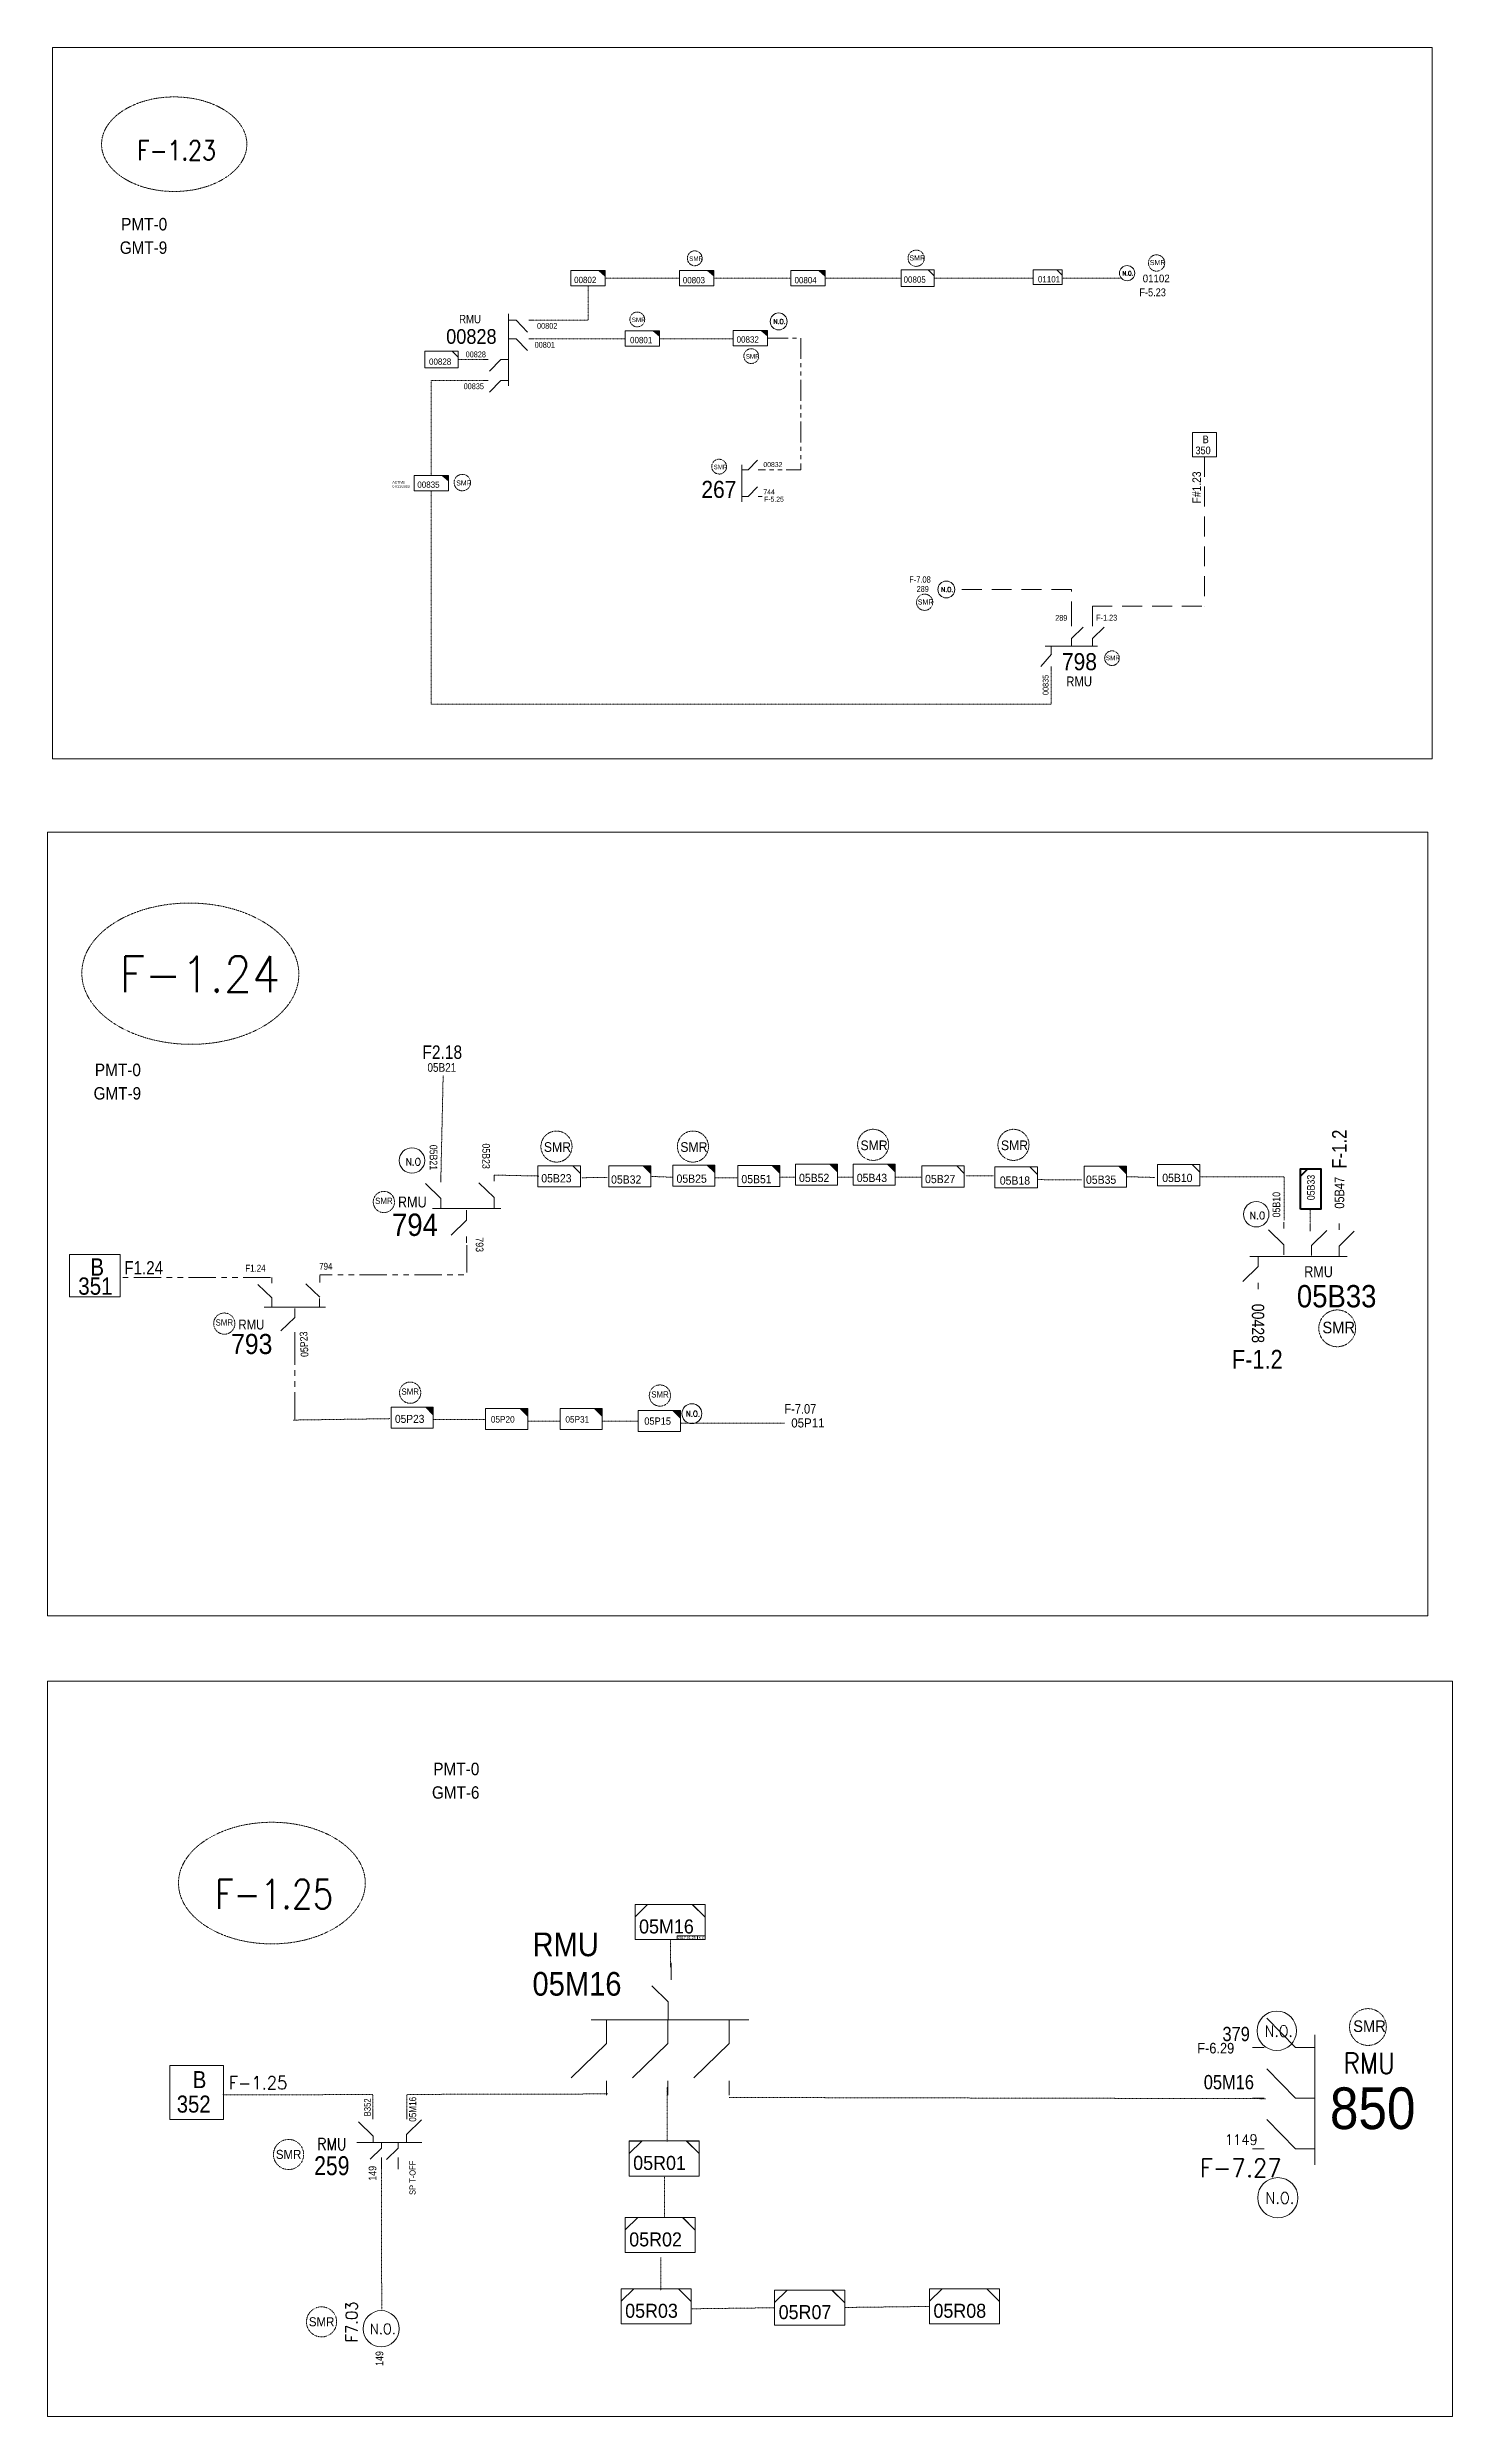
# Model space of a CAD drawing. Header units: metres. Extents: x 65984 to 144644, y -19036 to 23726.
# Drawn here: x 115183 to 116665, y -2188 to 312 of the extents above; entities that cross this region are included whole.
import ezdxf
from ezdxf.enums import TextEntityAlignment as Align

# ---------------------------------------------------------------- set-up
doc = ezdxf.new("R2010")
doc.units = ezdxf.units.M
doc.header["$MEASUREMENT"] = 0
for name, pattern in [('( Phantom )', [2.5, 1.25, -0.25, 0.25, -0.25, 0.25, -0.25]), ('DGN Style 3', [0.013877, 0, -0.013877]), ('HIDDEN2', [2381.25, 1587.5, -793.75])]:
    doc.linetypes.add(name, pattern=pattern)
doc.layers.get('0').update_dxf_attribs({"color": 95, "lineweight": 40})
for name, color, linetype, lineweight in [('CONTRACTOR NAME', 95, 'Continuous', 40), ('d_eos', 111, 'Continuous', 40), ('d_eos no', 121, 'Continuous', 40), ('d_switch', 95, 'Continuous', 40), ('d_tf no', 6, 'Continuous', 40), ('d_ug cable', 95, 'Continuous', 40), ('d_ug main line', 95, 'Continuous', 40), ('d_unit sub', 7, 'Continuous', 40), ('FDR  1  05', 172, 'Continuous', 40), ('fedr no', 95, 'Continuous', 40), ('GRID STATION 01', 7, 'Continuous', 40), ('Level 37', 7, 'Continuous', 0), ('O H MAIN FEEDER', 4, 'Continuous', 100), ('SW N O', 114, 'Continuous', 30)]:
    doc.layers.add(name, color=color, linetype=linetype, lineweight=lineweight)
doc.styles.add('NASKHF', font='naskhf.shx', dxfattribs={"height": 8})
doc.styles.add('Style-Arial', font='arial.ttf')
doc.styles.add('Style-ENGINEERING', font='ENGINEERING.shx')
doc.styles.add('Style-msdefault', font='msdefault.shx')
doc.styles.add('Style-simplex', font='simplex.shx')
doc.styles.add('Style-STANDARD', font='STANDARD.shx')

msp = doc.modelspace()

# ---------------------------------------------------------------- texts
at = {"layer": 'CONTRACTOR NAME', "color": 30, "lineweight": 13, "style": 'Style-msdefault', "width": 0.945946}
for s, height, p in [('2017.01.25', 2.73, (115847.7, -1681.1)), ('KIC', 2.29, (115869.9, -1681.4))]:
    msp.add_text(s, height=height, dxfattribs=at).set_placement(p, align=Align.TOP_LEFT)
at = {"layer": 'd_eos no', "color": 7, "linetype": 'Continuous', "lineweight": 13, "style": 'Style-Arial', "width": 0.88}
for s, height, p in [('PMT-0', 13.18, (115260.6, 132)), ('00828', 15.55, (115603.4, 14.7)), ('PMT-0', 13.18, (115232.9, -760.3)), ('PMT-0', 13.18, (115589.8, -1497.9))]:
    msp.add_text(s, height=height, dxfattribs=at).set_placement(p, align=Align.TOP_LEFT)
at = {"layer": 'd_eos no', "color": 2, "linetype": 'Continuous', "lineweight": 13, "style": 'Style-Arial', "width": 0.88}
msp.add_text('267', height=18, dxfattribs=at).set_placement((115872.5, -163.4))
for s, height, p in [('798', 18, (116252.7, -327.2)), ('794', 23.58, (115546.3, -918.5)), ('05B33', 23.58, (116500.5, -993.9)), ('793', 21.22, (115376.6, -1045.5)), ('850', 44, (116535.3, -1840.5))]:
    msp.add_text(s, height=height, dxfattribs=at).set_placement(p, align=Align.TOP_LEFT)
at = {"layer": 'd_eos no', "color": 2, "linetype": 'Continuous', "lineweight": 13, "ltscale": 1.064656, "style": 'Style-msdefault', "width": 0.833333}
msp.add_text('259', height=20.02, dxfattribs=at).set_placement((115464.2, -1933.1))
at = {"layer": 'd_eos no', "color": 7, "linetype": 'Continuous', "lineweight": 13, "attachment_point": 1}
for s, insert, char_height, style in [('\\fArial|b0|i0|c178178|p39;\\H1x;\\W0.88;GMT-9\\P', (115259.2, 107.2), 13.088, 'NASKHF'), ('\\fArial|b0|i0|c178178|p39;\\H1x;\\W0.88;GMT-9\\P', (115231.6, -785.1), 13.088, 'NASKHF'), ('\\fArial|b0|i0|c178178|p39;\\H1x;\\W0.88;GMT-6\\P', (115588.4, -1522.8), 13.088, 'NASKHF'), ('\\fArial|b0|i0|c178178|p39;\\H1x;\\W0.88;RMU\\P05M16', (115694.4, -1677.1), 24.976, 'Style-STANDARD')]:
    msp.add_mtext(s, dxfattribs=dict(at, insert=insert, char_height=char_height, style=style))
at = {"layer": 'd_switch', "color": 55, "linetype": 'Continuous', "lineweight": 30, "style": 'Style-msdefault', "width": 0.857143}
for s, height, p in [('F-5.23', 8.43, (116334.4, 57.7)), ('F-7.08', 6.84, (116091.7, -246.1)), ('F-1.2', 19.99, (116432, -1062.3)), ('F-7.07', 10.13, (115960.1, -1119.5))]:
    msp.add_text(s, height=height, dxfattribs=at).set_placement(p, align=Align.TOP_LEFT)
at = {"layer": 'd_switch', "color": 234, "linetype": 'Continuous', "lineweight": 13, "width": 0.857143}
for s, height, style, p in [('00801', 6.17, 'Style-ENGINEERING', (115696.7, 1.2)), ('00832', 5.26, 'Style-msdefault', (115937.9, -125.6))]:
    msp.add_text(s, height=height, dxfattribs=dict(at, style=style)).set_placement(p, align=Align.TOP_LEFT)
at = {"layer": 'd_switch', "color": 234, "linetype": 'Continuous', "lineweight": 13, "style": 'Style-ENGINEERING', "width": 0.857143}
for s, p in [('00802', (115720.6, 21.2)), ('00835', (115643.2, -42.5))]:
    msp.add_text(s, height=6.17, dxfattribs=at).set_placement(p, align=Align.TOP_RIGHT)
msp.add_text('00828', height=6.17, rotation=0.0004, dxfattribs=at).set_placement((115645.3, -8.9), align=Align.TOP_RIGHT)
at = {"layer": 'd_switch', "color": 231, "linetype": 'Continuous', "lineweight": 13, "style": 'Style-msdefault', "width": 0.857143}
msp.add_text('744', height=5.26, dxfattribs=at).set_placement((115937.9, -154.4), align=Align.TOP_LEFT)
at = {"layer": 'd_switch', "color": 2, "linetype": 'Continuous', "lineweight": 13, "width": 0.857143}
for s, height, style, p in [('F-5.25', 5.26, 'Style-msdefault', (115938.6, -162.1)), ('289', 6.17, 'Style-ENGINEERING', (116099.5, -256.4))]:
    msp.add_text(s, height=height, dxfattribs=dict(at, style=style)).set_placement(p, align=Align.TOP_LEFT)
at = {"layer": 'd_switch', "color": 7, "linetype": 'Continuous', "lineweight": 13, "style": 'Style-ENGINEERING', "width": 0.857143}
for s, height, p in [('289', 6.17, (116245.6, -286.9)), ('F-1.23', 6.17, (116288.8, -286.7)), ('379', 15.09, (116422, -1776.6)), ('05M16', 15.09, (116402.3, -1827.4))]:
    msp.add_text(s, height=height, dxfattribs=at).set_placement(p, align=Align.TOP_LEFT)
for s, height, rotation, p in [('00835', 6.17, 90, (116232.4, -371.4)), ('05B21', 8.09, 270, (115594.1, -845.9)), ('05B23', 8.09, 270, (115649.6, -844.5)), ('793', 8.09, 270, (115642.7, -943.6))]:
    msp.add_text(s, height=height, rotation=rotation, dxfattribs=at).set_placement(p, align=Align.TOP_LEFT)
at = {"layer": 'd_switch', "color": 55, "linetype": 'Continuous', "lineweight": 30, "style": 'Style-msdefault', "width": 0.857143}
msp.add_text('F-1.2', height=15.42, rotation=90, dxfattribs=at).set_placement((116537.6, -871.2), align=Align.TOP_LEFT)
at = {"layer": 'd_switch', "color": 2, "linetype": 'Continuous', "lineweight": 13, "style": 'Style-ENGINEERING', "width": 0.857143}
for s, rotation, p in [('05B10', 90, (116482.9, -895.7)), ('05B33', 89.9996, (116519.3, -877.6))]:
    msp.add_text(s, height=8.09, rotation=rotation, dxfattribs=at).set_placement(p, align=Align.RIGHT)
at = {"layer": 'd_switch', "color": 7, "linetype": 'Continuous', "lineweight": 13, "style": 'Style-ENGINEERING', "width": 0.857143}
for s, height, rotation, p in [('05B47', 10.11, 90, (116550.4, -879.8)), ('00428', 13.01, 269.9996, (116453, -1055.1))]:
    msp.add_text(s, height=height, rotation=rotation, dxfattribs=at).set_placement(p, align=Align.RIGHT)
at = {"layer": 'd_switch', "color": 4, "linetype": 'Continuous', "lineweight": 13, "style": 'Style-ENGINEERING', "width": 0.857143}
for s, height, p in [('F1.24', 13.93, (115264, -968.7)), ('F1.24', 7.28, (115391.6, -972.5)), ('794', 7.28, (115469.5, -970.5))]:
    msp.add_text(s, height=height, dxfattribs=at).set_placement(p, align=Align.TOP_LEFT)
at = {"layer": 'd_switch', "color": 7, "linetype": 'Continuous', "lineweight": 13, "style": 'Style-ENGINEERING', "width": 0.857143}
msp.add_text('05P23', height=8.09, rotation=92.9017, dxfattribs=at).set_placement((115448.8, -1043.2), align=Align.TOP_RIGHT)
at = {"layer": 'd_switch', "color": 251, "linetype": 'Continuous', "lineweight": 13, "insert": (116395.4, -1793.5), "char_height": 11.204, "attachment_point": 1, "style": 'NASKHF'}
msp.add_mtext('\\Fmsdefault;\\H1x;\\W0.9;F-6.29\\P', dxfattribs=at)
at = {"layer": 'd_tf no', "color": 1, "linetype": 'Continuous', "lineweight": 13, "style": 'Style-msdefault', "width": 0.945946}
for height, p in [(4.77, (115859.7, 91.4)), (4.77, (115799.1, 26.9)), (4.77, (115919.3, -11.7)), (5.3, (115614, -145)), (10.18, (115706.4, -843.2)), (10.18, (115850.3, -843.2)), (10.18, (116040.3, -841.4)), (10.18, (116188.4, -841.4)), (6.59, (115528.5, -901.8)), (6.59, (115360.2, -1030.1)), (12.23, (116527.4, -1032.6)), (6.59, (115556.2, -1103)), (6.59, (115819.6, -1106)), (12.23, (116559.9, -1769.8)), (9.57, (115423.8, -1906.4)), (9.57, (115458.6, -2083))]:
    msp.add_text('SMR', height=height, dxfattribs=at).set_placement(p, align=Align.TOP_LEFT)
at = {"layer": 'd_tf no', "color": 1, "linetype": 'Continuous', "lineweight": 40, "style": 'Style-msdefault', "width": 0.945946}
for height, p in [(5.38, (116091.9, 92.5)), (5.38, (116345.4, 87.6)), (5.38, (116100.7, -270.5)), (4.84, (116299.1, -329.8))]:
    msp.add_text('SMR', height=height, dxfattribs=at).set_placement(p, align=Align.TOP_LEFT)
at = {"layer": 'd_tf no', "color": 234, "linetype": 'Continuous', "lineweight": 13, "style": 'Style-msdefault', "width": 0.945946}
for s, p in [('00802', (115738.3, 69.9)), ('00804', (115970.7, 69.7)), ('01101', (116227.4, 70.6)), ('00828', (115585.3, -16.3))]:
    msp.add_text(s, height=6.66, dxfattribs=at).set_placement(p, align=Align.TOP_LEFT)
at = {"layer": 'd_tf no', "color": 2, "linetype": 'Continuous', "lineweight": 13, "style": 'Style-msdefault', "width": 0.945946}
for s, height, p in [('00803', 6.66, (115852.9, 69.7)), ('00805', 6.66, (116085.7, 70.3)), ('01102', 8.09, (116337.9, 72.2)), ('00801', 6.66, (115797.3, 6.5)), ('00832', 6.66, (115909.7, 7.1)), ('00835', 6.66, (115573, -146.1)), ('SMR', 4.77, (115885.4, -128.4)), ('05B23', 8.72, (115703.7, -876.9)), ('05B25', 8.72, (115846.3, -877.3)), ('05B43', 8.72, (116036.4, -876.5)), ('05B18', 8.72, (116187.2, -879.3))]:
    msp.add_text(s, height=height, dxfattribs=at).set_placement(p, align=Align.TOP_LEFT)
at = {"layer": 'd_tf no', "color": 4, "linetype": 'Continuous', "lineweight": 13, "style": 'Style-msdefault', "width": 0.945946}
for s, p in [('05B32', (115777.3, -878.2)), ('05B51', (115914.7, -877.8)), ('05B27', (116108.4, -877.7)), ('05B35', (116278.1, -878.4)), ('05B10', (116358.5, -876.5))]:
    msp.add_text(s, height=8.72, dxfattribs=at).set_placement(p, align=Align.TOP_LEFT)
at = {"layer": 'd_tf no', "color": 131, "linetype": 'Continuous', "lineweight": 13, "style": 'Style-msdefault', "width": 0.945946}
for s, height, p in [('05B52', 8.72, (115975.5, -876.5)), ('05P23', 8.48, (115549.4, -1130.9)), ('05P20', 6.86, (115650.5, -1132.2)), ('05P31', 6.86, (115729.1, -1132.2))]:
    msp.add_text(s, height=height, dxfattribs=at).set_placement(p, align=Align.TOP_LEFT)
at = {"layer": 'd_tf no', "color": 121, "linetype": 'Continuous', "lineweight": 13, "style": 'Style-msdefault', "width": 0.945946}
msp.add_text('05P15', height=7.7, dxfattribs=at).set_placement((115812.3, -1133.6), align=Align.TOP_LEFT)
at = {"layer": 'd_tf no', "color": 7, "linetype": 'Continuous', "lineweight": 13, "style": 'Style-msdefault', "width": 0.945946}
msp.add_text('05P11', height=9.59, dxfattribs=at).set_placement((115967.3, -1134.6), align=Align.TOP_LEFT)
at = {"layer": 'd_tf no', "color": 30, "linetype": 'Continuous', "lineweight": 13, "style": 'Style-msdefault', "width": 0.953514}
for s, p in [('05M16', (115806.8, -1663.3)), ('05R01', (115800.6, -1912.8)), ('05R02', (115796.4, -1993.5)), ('05R03', (115792.1, -2068.8)), ('05R07', (115954, -2070.2)), ('05R08', (116117.2, -2068.8))]:
    msp.add_text(s, height=14.8, dxfattribs=at).set_placement(p, align=Align.TOP_LEFT)
at = {"layer": 'd_tf no', "color": 121, "linetype": 'Continuous', "lineweight": 40, "insert": (115546.7, -145.6), "char_height": 2.639, "attachment_point": 1, "style": 'NASKHF'}
msp.add_mtext('\\Fmsdefault;\\H1x;\\W0.945946;ACTIVE\\P07/11/2023\\P', dxfattribs=at)
at = {"layer": 'fedr no', "color": 6, "linetype": 'Continuous', "lineweight": 13, "style": 'Style-STANDARD', "width": 0.909091}
for s, height, p in [('F-1.23', 20.47, (115319, 203.3)), ('F-1.25', 30.88, (115422, -1636.5))]:
    msp.add_text(s, height=height, dxfattribs=at).set_placement(p, align=Align.MIDDLE_CENTER)
at = {"layer": 'fedr no', "color": 6, "linetype": 'Continuous', "lineweight": 13, "insert": (115343.6, -666), "char_height": 38.05, "attachment_point": 5, "style": 'Style-STANDARD'}
msp.add_mtext('F-1.24', dxfattribs=at)
at = {"layer": 'fedr no', "color": 2, "linetype": 'Continuous', "lineweight": 13, "insert": (115405, -1835.6), "char_height": 13.86, "attachment_point": 5, "style": 'Style-STANDARD'}
msp.add_mtext('F-1.25', dxfattribs=at)
at = {"layer": 'fedr no', "color": 7, "linetype": 'Continuous', "lineweight": 13, "insert": (116441.9, -1895.7), "char_height": 11.04, "attachment_point": 5, "style": 'Style-STANDARD'}
msp.add_mtext('1149', dxfattribs=at)
at = {"layer": 'fedr no', "color": 55, "linetype": 'Continuous', "lineweight": 13, "insert": (116441.3, -1925.4), "char_height": 19.31, "attachment_point": 5, "style": 'Style-STANDARD'}
msp.add_mtext('F-7.27', dxfattribs=at)
at = {"layer": 'fedr no', "color": 2, "linetype": 'Continuous', "lineweight": 13, "insert": (115503.7, -2087.9), "char_height": 12.48, "attachment_point": 5, "rotation": 90, "style": 'Style-STANDARD'}
msp.add_mtext('F7.03', dxfattribs=at)
at = {"layer": 'GRID STATION 01', "color": 234, "linetype": 'Continuous', "lineweight": 13, "style": 'Style-msdefault', "width": 0.888889}
for s, p in [('B', (116401.1, -97.6)), ('350', (116393.5, -109.2))]:
    msp.add_text(s, height=8.1, dxfattribs=at).set_placement(p, align=Align.TOP_LEFT)
at = {"layer": 'GRID STATION 01', "color": 234, "linetype": 'Continuous', "lineweight": 13, "style": 'Style-msdefault', "width": 0.9}
msp.add_text('F#1.23', height=9, rotation=90, dxfattribs=at).set_placement((116390.3, -169.2), align=Align.TOP_LEFT)
at = {"layer": 'GRID STATION 01', "color": 4, "linetype": 'Continuous', "lineweight": 13, "style": 'Style-msdefault', "width": 0.888889}
for s, height, p in [('B', 18.3, (115228.1, -965.7)), ('351', 18.26, (115215.4, -985.9))]:
    msp.add_text(s, height=height, dxfattribs=at).set_placement(p, align=Align.TOP_LEFT)
at = {"layer": 'GRID STATION 01', "color": 30, "linetype": 'Continuous', "lineweight": 13, "style": 'Style-msdefault', "width": 0.888889}
for s, p in [('B', (115336.2, -1823.3)), ('352', (115319.3, -1849.1))]:
    msp.add_text(s, height=18, dxfattribs=at).set_placement(p, align=Align.TOP_LEFT)
at = {"layer": 'Level 37', "color": 7, "linetype": 'Continuous', "lineweight": 13, "style": 'Style-msdefault', "width": 0.86}
msp.add_text('RMU', height=8.82, rotation=0.0004, dxfattribs=at).set_placement((115640.1, 29.7), align=Align.TOP_RIGHT)
at = {"layer": 'Level 37', "color": 2, "linetype": 'Continuous', "lineweight": 13, "ltscale": 0.9, "style": 'Style-msdefault', "width": 0.86}
msp.add_text('RMU', height=10.4, rotation=0.0004, dxfattribs=at).set_placement((116284.5, -351.8), align=Align.TOP_RIGHT)
at = {"layer": 'Level 37', "color": 55, "linetype": 'Continuous', "lineweight": 13, "ltscale": 1.154198, "style": 'Style-msdefault', "width": 0.86}
msp.add_text('F2.18', height=14.23, rotation=0.0004, dxfattribs=at).set_placement((115620.2, -741.1), align=Align.TOP_RIGHT)
at = {"layer": 'Level 37', "color": 7, "linetype": 'Continuous', "lineweight": 13, "ltscale": 0.860352, "style": 'Style-msdefault', "width": 0.86}
msp.add_text('05B21', height=9.13, rotation=0.0004, dxfattribs=at).set_placement((115614, -759.8), align=Align.TOP_RIGHT)
at = {"layer": 'Level 37', "color": 2, "linetype": 'Continuous', "lineweight": 13, "style": 'Style-msdefault', "width": 0.86}
for height, p in [(11.55, (115582.8, -900.5)), (11.55, (116538.5, -974.1)), (10.4, (115411.6, -1030.4))]:
    msp.add_text('RMU', height=height, rotation=0.0004, dxfattribs=at).set_placement(p, align=Align.TOP_RIGHT)
at = {"layer": 'Level 37', "color": 2, "linetype": 'Continuous', "lineweight": 13, "style": 'Style-simplex', "width": 0.854701}
msp.add_text('RMU', height=21.97, dxfattribs=at).set_placement((116576.7, -1815), align=Align.MIDDLE_CENTER)
at = {"layer": 'Level 37', "color": 7, "linetype": 'Continuous', "lineweight": 13, "ltscale": 1.003965, "style": 'Style-msdefault', "width": 0.857143}
msp.add_text('B352', height=7.08, rotation=89.9921, dxfattribs=at).set_placement((115516.8, -1852.1), align=Align.TOP_RIGHT)
at = {"layer": 'Level 37', "color": 7, "linetype": 'Continuous', "lineweight": 13, "ltscale": 1.047409, "style": 'Style-msdefault', "width": 0.857143}
msp.add_text('05M16', height=7.48, rotation=89.9921, dxfattribs=at).set_placement((115564.3, -1850.5), align=Align.TOP_RIGHT)
at = {"layer": 'Level 37', "color": 2, "linetype": 'Continuous', "lineweight": 13, "ltscale": 1.165069, "style": 'Style-simplex', "width": 0.854701}
msp.add_text('RMU', height=12.56, dxfattribs=at).set_placement((115482.8, -1900.3), align=Align.MIDDLE_CENTER)
at = {"layer": 'Level 37', "color": 2, "linetype": 'Continuous', "lineweight": 13, "ltscale": 1.138716, "style": 'Style-msdefault', "width": 0.857143}
for p in [(115521.6, -1923.3), (115528.9, -2118.7)]:
    msp.add_text('149', height=8.19, rotation=89.9921, dxfattribs=at).set_placement(p, align=Align.TOP_RIGHT)
at = {"layer": 'Level 37', "color": 2, "linetype": 'Continuous', "lineweight": 13, "ltscale": 0.926177, "style": 'Style-msdefault', "width": 0.857143}
msp.add_text('SP T-OFF', height=6.35, rotation=89.9921, dxfattribs=at).set_placement((115564.7, -1917.9), align=Align.TOP_RIGHT)

# ---------------------------------------------------------------- blocks, each defined once
blk = doc.blocks.new('TF_8')
at = {"color": 0, "linetype": 'ByBlock', "lineweight": -2}
blk.add_line((6.3, 4.95), (9.9, 1.35), dxfattribs=at)
blk.add_3dface([(-10.1, 4.95), (9.9, 4.95), (9.9, -5.05), (-10.1, -5.05)], dxfattribs=at)
blk = doc.blocks.new('exist.us-1000kva')
at = {"color": 0, "linetype": 'ByBlock', "lineweight": -2, "flags": 128}
blk.add_lwpolyline([(40, 12.9), (32.8, 20), (40, 20)], close=True, dxfattribs=at)
at = {"color": 0, "linetype": 'ByBlock', "lineweight": -2, "extrusion": (0, 0, -1)}
blk.add_solid([(-40, 12.9), (-32.8, 20), (-40, 20)], dxfattribs=at)
at = {"color": 0, "linetype": 'ByBlock', "lineweight": -2, "xscale": 2, "yscale": 2}
blk.add_blockref('TF_8', (20.2, 10.1), dxfattribs=at)
blk = doc.blocks.new('*U1246')
at = {"layer": 'd_eos', "color": 2, "linetype": 'Continuous', "lineweight": 13, "ltscale": 1.126034}
for p, q in [((-0.7, 11.9), (-0.7, 14.6)), ((11.6, 11.9), (11.6, 14.6)), ((14.6, 0), (-16, 0)), ((-12.6, 0), (-12.6, -4.6)), ((-0.7, 4.6), (6.2, 11.2)), ((-0.7, 0), (-0.7, 4.6)), ((11.6, 4.6), (18.5, 11.2)), ((11.6, 0), (11.6, 4.6)), ((-12.4, -4.5), (-18.5, -11.9)), ((-12.6, -11.8), (-12.6, -14.6))]:
    blk.add_line(p, q, dxfattribs=at)
blk = doc.blocks.new('*U1247')
at = {"layer": 'd_eos', "color": 2, "linetype": 'Continuous', "lineweight": 13, "ltscale": 2.808701}
for p, q in [((2.81, 10.59), (-3.99, 17.6)), ((7.46, 13.65), (7.46, -17.57)), ((-4.63, 10.59), (-7.46, 10.59)), ((7.46, 10.59), (2.81, 10.59)), ((2.81, -1.55), (-3.99, 5.45)), ((-4.63, -1.55), (-7.46, -1.55)), ((7.46, -1.55), (2.81, -1.55)), ((2.81, -13.69), (-3.99, -6.69)), ((-4.64, -13.69), (-7.46, -13.69)), ((7.46, -13.7), (2.81, -13.7))]:
    blk.add_line(p, q, dxfattribs=at)
blk = doc.blocks.new('*U893')
at = {"layer": 'SW N O', "color": 3, "lineweight": 13}
blk.add_circle((0, 0), 16.8, dxfattribs=at)
at = {"layer": 'SW N O', "color": 3, "lineweight": 13, "style": 'Style-STANDARD'}
blk.add_text('N.O.', height=9.6, dxfattribs=at).set_placement((1.7, -0.2), align=Align.MIDDLE_CENTER)
blk = doc.blocks.new('*U1451')
at = {"layer": 'd_eos', "color": 7, "linetype": 'Continuous', "lineweight": 13, "ltscale": 3.398528}
for p, q in [((2.81, 10.59), (-3.99, 17.6)), ((-4.63, 10.59), (-7.46, 10.59)), ((7.46, 10.59), (2.81, 10.59)), ((7.46, 13.65), (7.46, -17.57)), ((2.81, -1.55), (-3.99, 5.45)), ((-4.63, -1.55), (-7.46, -1.55)), ((7.46, -1.55), (2.81, -1.55)), ((2.81, -13.69), (-3.99, -6.69)), ((-4.64, -13.69), (-7.46, -13.69)), ((7.46, -13.7), (2.81, -13.7))]:
    blk.add_line(p, q, dxfattribs=at)
blk = doc.blocks.new('*U2658')
at = {"layer": 'd_unit sub', "color": 30, "linetype": 'Continuous', "lineweight": 13, "flags": 128}
for points in [[(-9.48, 1.38), (-6.07, 4.73), (-9.48, 4.73)], [(9.49, 1.32), (6.02, 4.73), (9.5, 4.73)]]:
    blk.add_lwpolyline(points, close=True, dxfattribs=at)
at = {"layer": 'd_unit sub', "color": 30, "linetype": 'Continuous', "lineweight": 13, "xscale": 0.9486633457507602, "yscale": 0.9486633457507602, "zscale": 0.4380515265747435, "rotation": 359.9999999999999}
blk.add_blockref('TF_8', (0.1, 0.04), dxfattribs=at)
blk = doc.blocks.new('*U3382')
at = {"layer": 'SW N O', "color": 3, "lineweight": 13}
blk.add_circle((0, 0), 16.8, dxfattribs=at)
at = {"layer": 'SW N O', "color": 3, "lineweight": 13, "insert": (1.7, -1.8), "char_height": 9.6, "attachment_point": 5, "line_spacing_factor": 0.6, "style": 'Style-STANDARD'}
blk.add_mtext('N.O', dxfattribs=at)

# ---------------------------------------------------------------- linework, layer by layer
at = {"layer": 'CONTRACTOR NAME', "color": 30, "lineweight": 13, "ltscale": 0.498271, "flags": 128}
for points in [[(115868.5, -1684.5), (115846.8, -1684.5), (115846.8, -1680.6), (115868.5, -1680.6)], [(115876.5, -1684.5), (115868.5, -1684.5), (115868.5, -1680.6), (115876.5, -1680.6)]]:
    msp.add_lwpolyline(points, close=True, dxfattribs=at)
at = {"layer": 'd_eos', "color": 7, "linetype": 'Continuous', "lineweight": 13, "ltscale": 1.126034}
for p, q in [((115669.1, -45), (115669.1, 30.8)), ((115669.1, 24), (115677.3, 24)), ((115669.1, 4.5), (115677.3, 4.5)), ((115677.3, 24), (115689.3, 11.6)), ((115677.3, 4.5), (115689.3, -7.9)), ((115690.4, 24), (115695.4, 24)), ((115690.5, 4.5), (115695.4, 4.5)), ((115647.8, -17.4), (115642.8, -17.4)), ((115660.9, -17.4), (115648.9, -29.8)), ((115669.1, -17.4), (115660.9, -17.4)), ((115647.8, -39.6), (115642.8, -39.6)), ((115660.9, -39.6), (115648.9, -51.9)), ((115669.1, -39.6), (115660.9, -39.6))]:
    msp.add_line(p, q, dxfattribs=at)
at = {"layer": 'd_eos', "color": 2, "linetype": 'Continuous', "lineweight": 13, "ltscale": 0.989388}
for p, q in [((115921.8, -133.7), (115931.6, -123.6)), ((115915.1, -167.6), (115915.1, -128.5)), ((115915.1, -133.7), (115921.8, -133.7)), ((115932.5, -133.7), (115936.6, -133.7)), ((115915.1, -161.9), (115921.8, -161.9)), ((115921.8, -161.9), (115931.6, -151.8)), ((115932.5, -161.9), (115936.6, -161.9))]:
    msp.add_line(p, q, dxfattribs=at)
at = {"layer": 'd_eos', "color": 2, "linetype": 'Continuous', "lineweight": 13, "ltscale": 1.475072}
for p, q in [((115597.8, -902.5), (115581.6, -886.8)), ((115653.9, -901.6), (115637.7, -885.9)), ((115653.9, -884.4), (115653.9, -877.9)), ((115661, -913.2), (115588.8, -913.2)), ((115597.8, -913.2), (115597.8, -902.5)), ((115624.8, -914.8), (115624.8, -925.5)), ((115653.9, -912.4), (115653.9, -901.6)), ((115624.8, -925.5), (115608.6, -941.3)), ((115624.8, -942.8), (115624.8, -949.3)), ((116486.7, -951.4), (116470.5, -935.7)), ((116486.7, -934.2), (116486.7, -927.7)), ((116514.5, -936.9), (116514.5, -930.4)), ((116515.8, -952.1), (116532, -936.4)), ((116544.9, -935.6), (116544.9, -929.1)), ((116544.9, -952.8), (116561, -937.1)), ((116459.6, -974.5), (116443.5, -990.2)), ((116553.5, -963.7), (116450.7, -963.7)), ((116459.6, -963.7), (116459.6, -974.5)), ((116486.7, -962.2), (116486.7, -951.4)), ((116515.8, -962.9), (116515.8, -952.1)), ((116544.9, -963.6), (116544.9, -952.8)), ((116459.6, -991.7), (116459.6, -998.2))]:
    msp.add_line(p, q, dxfattribs=at)
at = {"layer": 'd_eos', "color": 7, "linetype": 'Continuous', "lineweight": 13, "ltscale": 1.475072}
msp.add_line((115597.8, -885.3), (115597.8, -878.8), dxfattribs=at)
at = {"layer": 'd_eos', "color": 2, "linetype": 'Continuous', "lineweight": 13, "ltscale": 1.327564}
for p, q in [((115419.4, -1007.4), (115404.9, -993.3)), ((115470, -1006.7), (115455.4, -992.5)), ((115476.3, -1017.1), (115411.4, -1017.1)), ((115419.5, -1017.1), (115419.5, -1007.4)), ((115443.8, -1018.5), (115443.8, -1028.2)), ((115443.8, -1028.2), (115429.2, -1042.3)), ((115443.8, -1043.6), (115443.8, -1049.5))]:
    msp.add_line(p, q, dxfattribs=at)
at = {"layer": 'd_eos', "color": 7, "linetype": 'Continuous', "lineweight": 13, "ltscale": 1.327564}
for p, q in [((115419.5, -991.9), (115419.5, -986.1)), ((115470, -991.2), (115470, -983.7))]:
    msp.add_line(p, q, dxfattribs=at)
at = {"layer": 'd_eos', "color": 2, "linetype": 'Continuous', "lineweight": 13, "ltscale": 1.194808}
msp.add_line((115469.9, -1008.1), (115469.9, -1016.8), dxfattribs=at)
at = {"layer": 'd_eos', "color": 7, "linetype": 'Continuous', "lineweight": 13, "ltscale": 1.219067}
for p, q in [((115840.6, -1727), (115840.6, -1709.1)), ((115837.6, -1750.3), (115820.2, -1733.5)), ((115837.4, -1769.3), (115837.4, -1750.3))]:
    msp.add_line(p, q, dxfattribs=at)
at = {"layer": 'd_eos', "color": 7, "linetype": 'Continuous', "lineweight": 13, "ltscale": 0.824397}
msp.add_line((115526, -1874.1), (115526, -1863.7), dxfattribs=at)
at = {"layer": 'd_eos', "color": 2, "linetype": 'Continuous', "lineweight": 13, "ltscale": 0.667762}
for q in [(115577.3, -1874.8), (115561.5, -1898.6)]:
    msp.add_line((115561.6, -1890.1), q, dxfattribs=at)
at = {"layer": 'd_eos', "color": 7, "linetype": 'Continuous', "lineweight": 13, "ltscale": 0.667762}
msp.add_line((115561.8, -1874.1), (115561.8, -1863.6), dxfattribs=at)
at = {"layer": 'd_eos', "color": 2, "linetype": 'Continuous', "lineweight": 13, "ltscale": 0.824397}
for p, q in [((115577.6, -1898.5), (115509, -1898.7)), ((115526.4, -1891.8), (115510.9, -1876.7)), ((115526.3, -1898.1), (115526.3, -1892.1)), ((115535.1, -1898.7), (115535.1, -1904.7)), ((115552.7, -1898.7), (115552.7, -1904.7)), ((115535.1, -1904.7), (115523.1, -1916.3)), ((115535.1, -1914.3), (115535.1, -1926.1)), ((115552.7, -1904.7), (115540.5, -1916.6)), ((115552.7, -1914.3), (115552.7, -1926.8))]:
    msp.add_line(p, q, dxfattribs=at)
at = {"layer": 'd_ug cable', "color": 30, "linetype": 'DGN Style 3', "lineweight": 13}
for p, q in [((115526, -1848), (115367.5, -1848.5)), ((115774, -1847.4), (115561.8, -1847.9))]:
    msp.add_line(p, q, dxfattribs=at)
at = {"layer": 'd_ug cable', "color": 234, "linetype": 'DGN Style 3', "lineweight": 13, "flags": 128}
for points in [[(115753, 60.3), (115753, 24), (115695.4, 24)], [(115771, 68.5), (115849.6, 68.5)], [(115885.6, 68.5), (115967, 68.5)], [(116003, 68.5), (116083, 68.5)], [(116118, 68.6), (116222.3, 68.6)], [(116253.1, 68.6), (116314.5, 68.6)], [(115695.4, 4.5), (115792.4, 4.5)], [(115828.5, 4.5), (115906.2, 4.5)], [(115642.8, -17.4), (115616.2, -17.4)], [(115642.8, -39.6), (115587.4, -39.6), (115587.4, -140.2)], [(115587.4, -155.8), (115587.4, -381), (116241.3, -381), (116241.3, -346.3)]]:
    msp.add_lwpolyline(points, dxfattribs=at)
at = {"layer": 'd_ug cable', "color": 4, "linetype": 'DGN Style 3', "lineweight": 13, "flags": 128}
for points in [[(115600.2, -772.7), (115597.8, -880.7)], [(115701.2, -878.9), (115653.9, -877.9)], [(115773.2, -880.3), (115746.3, -880.7)], [(115819.3, -879.3), (115842.4, -880.2)], [(115910.4, -880.8), (115886.9, -880.8)], [(115971.3, -880), (115954.7, -880)], [(116032.5, -880), (116016, -880)], [(116104.2, -880), (116077.6, -880)], [(116180.5, -878.8), (116151.2, -878.8)], [(116227.9, -882.7), (116273.4, -883)], [(116350.7, -880.4), (116320.7, -879.6)], [(116398.3, -879.6), (116398.3, -879.6), (116487.1, -879.6), (116487.1, -925.3)], [(116514.5, -931.3), (116514.5, -931.3), (116514.5, -914.1), (116514.5, -914.1)], [(115543.8, -1134.9), (115441.9, -1136.4)], [(115644.4, -1135.9), (115589.9, -1135.9)], [(115723.6, -1137.6), (115689.5, -1137.6)], [(115806, -1137.5), (115768.2, -1137.6)], [(115960, -1139.8), (115850.4, -1139.8)]]:
    msp.add_lwpolyline(points, dxfattribs=at)
at = {"layer": 'd_ug cable', "color": 30, "linetype": 'DGN Style 3', "lineweight": 13, "flags": 128}
for points in [[(115840.1, -1685), (115840.1, -1713.5)], [(115526, -1869.5), (115526, -1848)], [(115561.9, -1870.3), (115561.8, -1847.9)], [(115836.3, -1840.4), (115836.5, -1897.5)], [(116467.2, -1852.4), (115901.9, -1851.1)], [(115535.4, -2074.6), (115535.2, -1925.9)], [(115833.6, -1934.9), (115833.7, -1977.7)], [(115829.7, -2019.9), (115829.8, -2054.8)], [(115949.8, -2073), (115861.4, -2074.1)], [(116112.9, -2071.6), (116024.5, -2072.7)]]:
    msp.add_lwpolyline(points, dxfattribs=at)
at = {"layer": 'd_ug cable', "color": 2, "linetype": 'DGN Style 3', "lineweight": 0}
for centre, radius in [((115865.5, 89.4), 7.81), ((115804.9, 24.9), 7.81), ((115925.1, -13.8), 7.81), ((115891.2, -130.4), 7.81), ((115620.4, -147.2), 8.67), ((115719.7, -847.8), 16.4), ((115863.6, -847.8), 16.4), ((116053.6, -846), 16.4), ((116201.6, -846), 16.4), ((115537.7, -906.3), 11.2), ((115369.4, -1034.6), 11.2), ((116543, -1039.6), 19.4), ((115565.4, -1107.5), 11.2), ((115828.8, -1110.5), 11.2), ((116575.4, -1776.8), 19.4), ((115437.2, -1911.3), 15.9), ((115472, -2087.9), 15.9)]:
    msp.add_circle(centre, radius, dxfattribs=at)
at = {"layer": 'd_ug cable', "color": 2, "linetype": 'DGN Style 3', "lineweight": 13}
for centre, radius in [((116099, 89.5), 8.6), ((116352.5, 84.5), 8.6), ((116107.9, -273.5), 8.6), ((116305.5, -332.5), 7.74)]:
    msp.add_circle(centre, radius, dxfattribs=at)
at = {"layer": 'd_ug main line', "color": 234, "linetype": 'HIDDEN2', "lineweight": 13, "ltscale": 0.01323}
msp.add_line((116403, -120), (116403, -277.7), dxfattribs=at)
at = {"layer": 'd_ug main line', "color": 234, "linetype": '( Phantom )', "lineweight": 13, "ltscale": 17.64, "flags": 128}
for points in [[(115977.4, 5.3), (115977.4, -133.7), (115936.1, -133.7)], [(115942.1, 5.3), (115977.4, 5.3)]]:
    msp.add_lwpolyline(points, dxfattribs=at)
at = {"layer": 'd_ug main line', "color": 234, "linetype": 'HIDDEN2', "lineweight": 13, "ltscale": 0.01323}
for points in [[(116262.7, -293.6), (116262.7, -260), (116140.9, -260)], [(116284.8, -293.7), (116284.8, -277.7), (116403, -277.7)]]:
    msp.add_lwpolyline(points, dxfattribs=at)
at = {"layer": 'd_ug main line', "color": 4, "linetype": '( Phantom )', "lineweight": 13, "ltscale": 23.107887, "flags": 128}
for points in [[(115625.3, -951.8), (115625.3, -983), (115470, -983)], [(115418.3, -986), (115418.3, -986), (115256.8, -986)]]:
    msp.add_lwpolyline(points, dxfattribs=at)
at = {"layer": 'd_ug main line', "color": 131, "linetype": '( Phantom )', "lineweight": 13, "ltscale": 23.107887, "flags": 128}
msp.add_lwpolyline([(115443.9, -1049.2), (115443.8, -1138.4)], dxfattribs=at)
at = {"layer": 'fedr no', "color": 82, "linetype": 'DGN Style 3', "lineweight": 13, "true_color": 0x1dc70e}
for centre, major_axis in [((115316.6, 209.8), (76.6, 0)), ((115333.6, -665.4), (114.4, -1.1)), ((115419.6, -1624.9), (98.5, 0))]:
    msp.add_ellipse(centre, major_axis=major_axis, ratio=0.651175, dxfattribs=at)
at = {"layer": 'GRID STATION 01', "color": 234, "lineweight": 13, "ltscale": 0.379284, "flags": 128}
msp.add_lwpolyline([(116415.8, -94.5), (116390.3, -94.5), (116390.3, -120), (116415.8, -120)], close=True, dxfattribs=at)
at = {"layer": 'GRID STATION 01', "color": 4, "lineweight": 13, "ltscale": 0.379284, "flags": 128}
msp.add_lwpolyline([(115259.6, -961.8), (115206.3, -961.8), (115206.3, -1006.4), (115259.6, -1006.4)], close=True, dxfattribs=at)
at = {"layer": 'GRID STATION 01', "color": 30, "lineweight": 13, "ltscale": 0.379284, "flags": 128}
msp.add_lwpolyline([(115368.7, -1817.4), (115311.9, -1817.4), (115311.9, -1874.2), (115368.7, -1874.2)], close=True, dxfattribs=at)
at = {"layer": 'O H MAIN FEEDER', "color": 140, "linetype": 'Continuous', "lineweight": 13, "flags": 128}
for points in [[(115188.2, 312), (116643, 312), (116643, -438.8), (115188.2, -438.8)], [(115182.9, -516.1), (116638.6, -516.1), (116638.6, -1342.8), (115182.9, -1342.8)], [(115182.9, -1411.8), (116664.7, -1411.8), (116664.7, -2187.9), (115182.9, -2187.9)]]:
    msp.add_lwpolyline(points, close=True, dxfattribs=at)

# ---------------------------------------------------------------- block references
at = {"layer": 'd_eos', "color": 2, "linetype": 'Continuous', "lineweight": 13, "ltscale": 1.126034, "xscale": 1.8, "yscale": 1.8, "zscale": 1.8}
msp.add_blockref('*U1246', (116263.9, -320), dxfattribs=at)
at = {"layer": 'd_eos', "color": 7, "linetype": 'Continuous', "lineweight": 13, "ltscale": 3.398528, "xscale": 5.324, "yscale": 5.324, "zscale": 5.324, "rotation": 89.99999999999889}
msp.add_blockref('*U1451', (115828.9, -1809), dxfattribs=at)
msp.add_blockref('*U1451', (115828.9, -1809), dxfattribs=at)
at = {"layer": 'd_eos', "color": 2, "linetype": 'Continuous', "lineweight": 13, "ltscale": 2.808701, "xscale": 4.4, "yscale": 4.4, "zscale": 4.4}
msp.add_blockref('*U1247', (116486.5, -1845), dxfattribs=at)
at = {"layer": 'd_unit sub', "color": 30, "linetype": 'Continuous', "lineweight": 13, "xscale": 3.896913863020213, "yscale": 3.896913863020213, "zscale": 3.896913863020213}
for p in [(115839.5, -1666), (115833.3, -1915.5), (115829.1, -1996.2), (115824.8, -2071.5), (115986.7, -2072.9), (116149.9, -2071.5)]:
    msp.add_blockref('*U2658', p, dxfattribs=at)
at = {"layer": 'FDR  1  05', "color": 234, "linetype": 'Continuous', "lineweight": 13, "xscale": 0.9, "yscale": 0.81, "zscale": 0.7681720799818282}
for p in [(115735, 60.3), (115966.9, 60.2)]:
    msp.add_blockref('exist.us-1000kva', p, dxfattribs=at)
at = {"layer": 'FDR  1  05', "color": 2, "linetype": 'Continuous', "lineweight": 13}
for name, p, xscale, yscale, zscale in [('exist.us-1000kva', (115849.6, 60.5), 0.9, 0.81, 0.7681720799818282), ('exist.us-1000kva', (115792.3, -3.2), 0.9, 0.81, 0.7681720799818282), ('exist.us-1000kva', (115906.1, -2.8), 0.9, 0.81, 0.7681720799818282), ('exist.us-1000kva', (115569.8, -155.8), 0.9, 0.81, 0.7681720799818282), ('TF_8', (115722.7, -879.1), 2.240050306450001, 2.240050306450001, 1.006283101268789), ('exist.us-1000kva', (115842.4, -889.5), 1.108235414770001, 1.108235414770001, 1.006283101268789), ('exist.us-1000kva', (116032.5, -888.7), 1.108235414770001, 1.108235414770001, 1.006283101268789), ('TF_8', (116204.6, -880.2), 2.240050306450001, 2.240050306450001, 1.006283101268789), ('exist.us-1000kva', (115545.5, -1144.9), 1.108235414770001, 1.108235414770001, 1.006283101268789), ('exist.us-1000kva', (115806, -1148.5), 1.108235414770001, 1.108235414770001, 1.006283101268789)]:
    msp.add_blockref(name, p, dxfattribs=dict(at, xscale=xscale, yscale=yscale, zscale=zscale))
at = {"layer": 'FDR  1  05', "color": 2, "linetype": 'Continuous', "lineweight": 13, "xscale": 1.741825879491252, "yscale": 1.741825879491252, "zscale": 0.7681720799818282, "rotation": 359.9999999999999}
msp.add_blockref('TF_8', (116100.7, 68.6), dxfattribs=at)
at = {"layer": 'FDR  1  05', "color": 234, "linetype": 'Continuous', "lineweight": 13, "zscale": 0.7681720799818282, "rotation": 359.9999999999999}
for p, xscale, yscale in [((116237.8, 69.5), 1.536344159963656, 1.536344159963656), ((115598.7, -17.3), 1.767727552134189, 1.767727552134189)]:
    msp.add_blockref('TF_8', p, dxfattribs=dict(at, xscale=xscale, yscale=yscale))
at = {"layer": 'FDR  1  05', "color": 4, "linetype": 'Continuous', "lineweight": 13, "zscale": 1.006283101268789}
for name, p, xscale, yscale in [('exist.us-1000kva', (115774.9, -890.4), 1.108235414770001, 1.108235414770001), ('exist.us-1000kva', (115910.9, -890), 1.108235414770001, 1.108235414770001), ('exist.us-1000kva', (116276.3, -890.7), 1.108235414770001, 1.108235414770001), ('TF_8', (116376, -877.9), 2.240050306450001, 2.240050306450001)]:
    msp.add_blockref(name, p, dxfattribs=dict(at, xscale=xscale, yscale=yscale))
at = {"layer": 'FDR  1  05', "color": 131, "linetype": 'Continuous', "lineweight": 13, "xscale": 1.108235414770001, "yscale": 1.108235414770001, "zscale": 1.006283101268789}
for p in [(115971.6, -888.7), (115645, -1146.3), (115723.6, -1146.3)]:
    msp.add_blockref('exist.us-1000kva', p, dxfattribs=at)
at = {"layer": 'FDR  1  05', "color": 4, "linetype": 'Continuous', "lineweight": 13, "xscale": 2.240050306450001, "yscale": 2.240050306450001, "zscale": 1.006283101268789, "rotation": 359.9999999999999}
msp.add_blockref('TF_8', (116127.6, -879.4), dxfattribs=at)
at = {"layer": 'FDR  1  05', "color": 2, "linetype": 'Continuous', "lineweight": 40, "xscale": 2.132143854926176, "yscale": 2.132143854926176, "zscale": 0.4224946439900056, "rotation": 90}
msp.add_blockref('TF_8', (116514.8, -892.5), dxfattribs=at)
at = {"layer": 'SW N O', "color": 3, "lineweight": 13}
for name, p, xscale, yscale, zscale in [('*U893', (116321.4, 73.7), 0.4780125309383873, 0.4780125309383873, 0.4780125309383873), ('*U893', (115954, 22.8), 0.5311250343759859, 0.5311250343759859, 0.5311250343759859), ('*U893', (116130.8, -260), 0.5311250343759859, 0.5311250343759859, 0.5311250343759859), ('*U3382', (115567.3, -862.5), 0.7982329789248547, 0.7982329789248547, 0.7982329789248547), ('*U3382', (116457.6, -919.2), 0.7982329789248547, 0.7982329789248547, 0.7982329789248547), ('*U893', (115862.5, -1129.6), 0.6261825242195761, 0.6261825242195761, 0.6261825242195761), ('*U893', (116479.3, -1780.8), 1.239150627665477, 1.239150627665477, 1.239150627665477), ('*U893', (116480.4, -1956.9), 1.261801750440667, 1.261801750440667, 1.261801750440667), ('*U893', (115534.8, -2095.1), 1.1356215753966, 1.1356215753966, 1.1356215753966)]:
    msp.add_blockref(name, p, dxfattribs=dict(at, xscale=xscale, yscale=yscale, zscale=zscale))

msp.set_redraw_order([(e.dxf.handle, doc.entitydb.next_handle()) for e in msp.query("TEXT MTEXT ATTDEF DIMENSION ARC_DIMENSION")])  # texts and dimensions are drawn at this point

doc.saveas('drawing.dxf')
